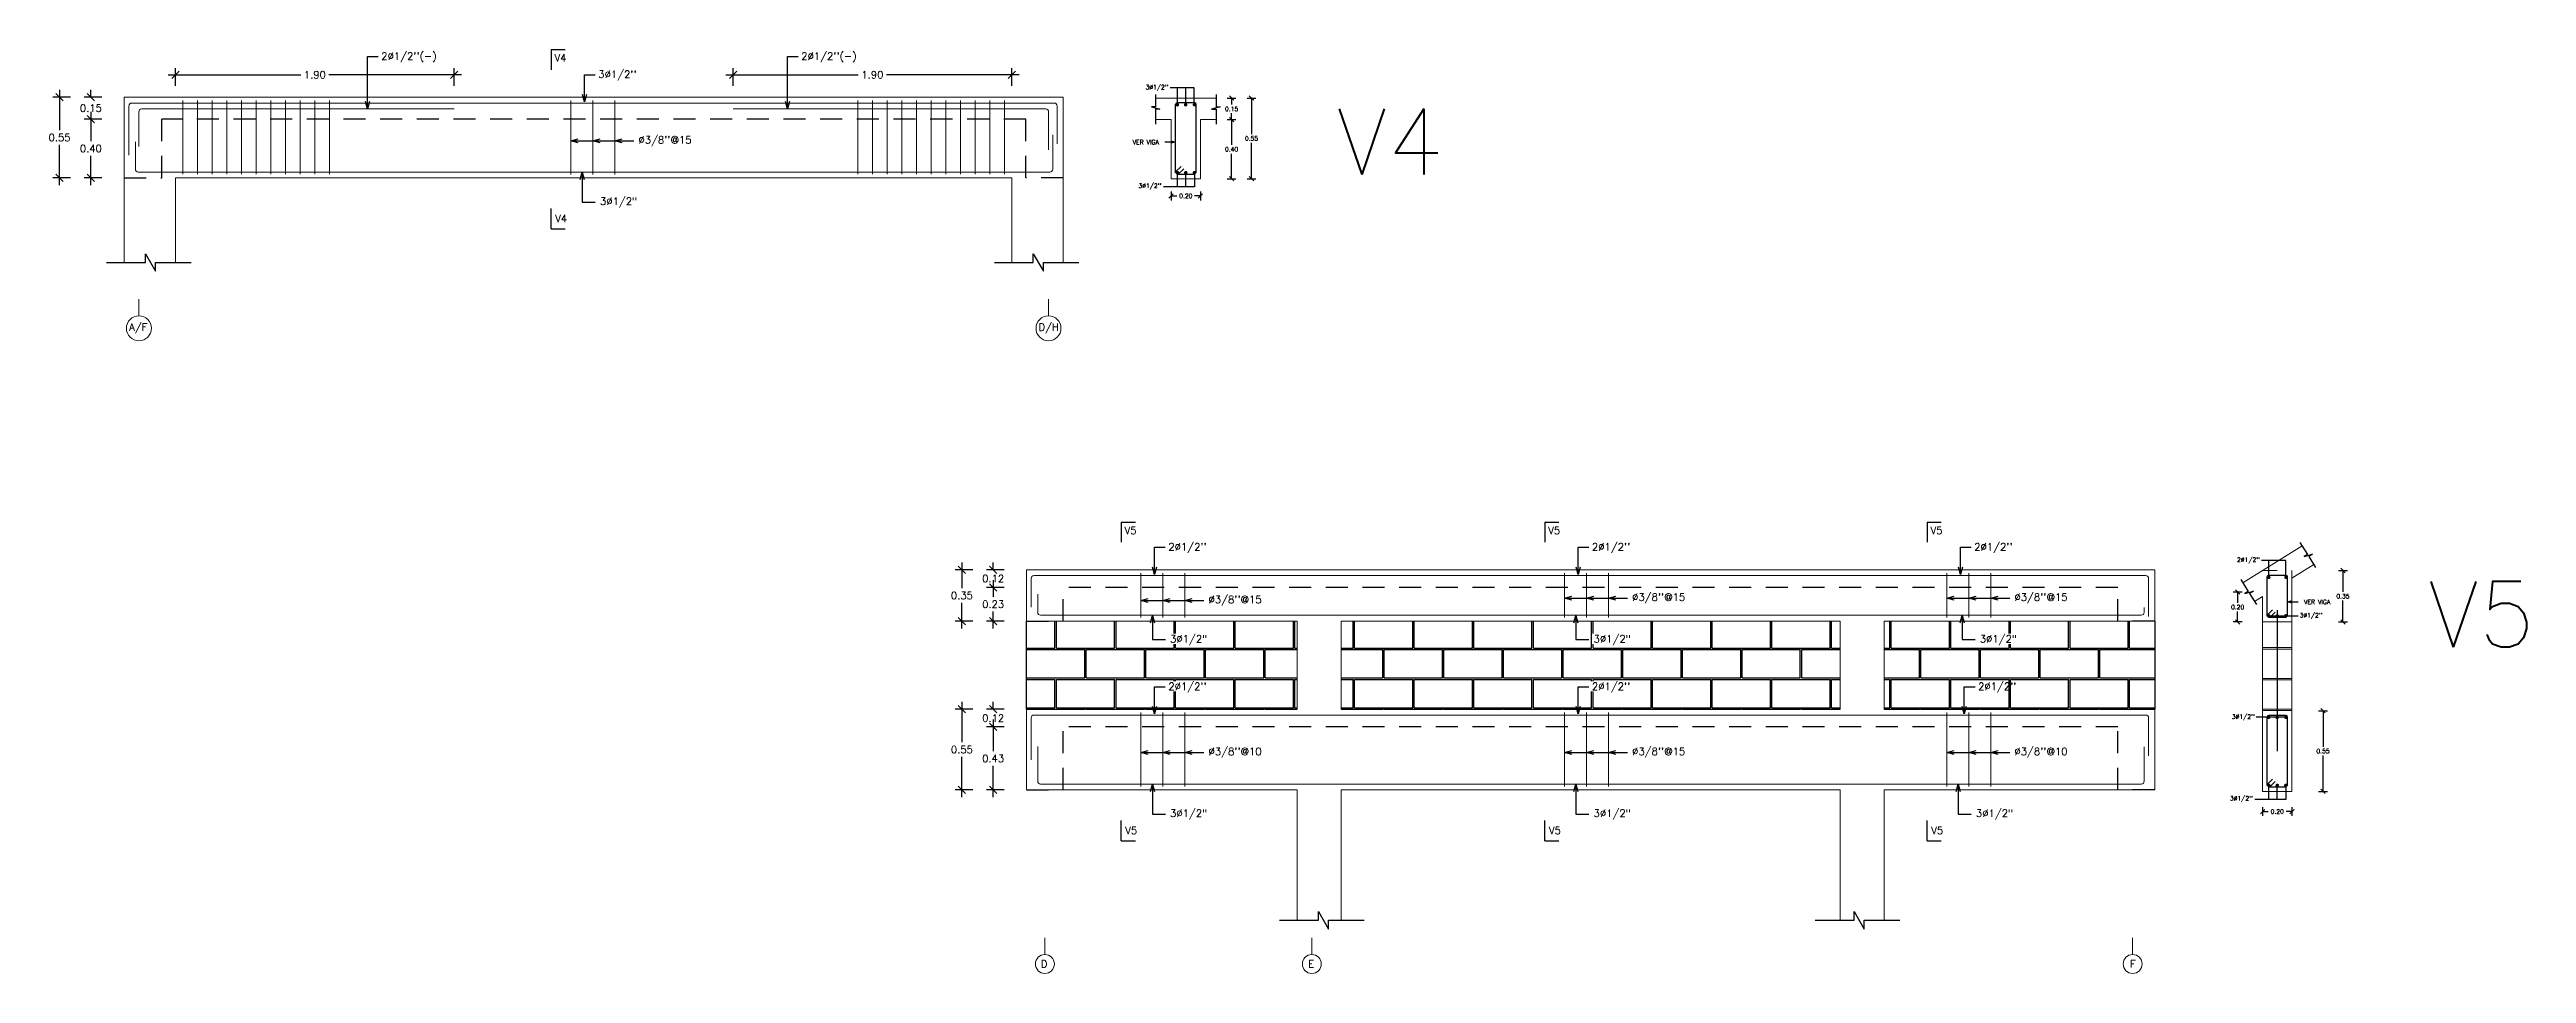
# Model space of a CAD drawing. Header units: metres. Extents: x -44 to 358, y -286 to 66.
# Drawn here: x -30.38 to -13.5, y -62.48 to -56.19 of the extents above; entities that cross this region are included whole.
import ezdxf

# ---------------------------------------------------------------- set-up
doc = ezdxf.new("R2010")
doc.units = ezdxf.units.M
doc.header["$LTSCALE"] = 0.3
doc.header["$PDMODE"] = 3
for name, pattern in [('CONTINU', [0]), ('DASHED', [0.75, 0.5, -0.25]), ('HIDDEN', [9.525, 6.35, -3.175])]:
    doc.linetypes.add(name, pattern=pattern)
for name, color, linetype in [('ACERO', 5, 'Continuous'), ('BP', 3, 'Continuous'), ('DETALLE', 3, 'Continuous'), ('DIMTEXTO', 4, 'Continuous'), ('HATCH', 8, 'Continuous'), ('Losas', 8, 'Continuous'), ('SECCION', 1, 'Continuous'), ('texto acero', 4, 'Continuous')]:
    doc.layers.add(name, color=color, linetype=linetype)
doc.layers.add('Columnas', color=7, linetype='Continuous', lineweight=18)
doc.layers.add('VIGAS', color=1, linetype='HIDDEN', lineweight=15)
doc.styles.add('RomanS', font='romans.shx')
doc.styles.add('SIMPLEX', font='simplex_.ttf', dxfattribs={"height": 0.2})
doc.styles.add('SMPLEX', font='simplex.shx')
doc.dimstyles.new('D-15', dxfattribs={"dimscale": 0.15, "dimtxt": 0.2, "dimasz": 0.2, "dimexe": 0.18, "dimexo": 0.2, "dimgap": 0.1, "dimtad": 0, "dimtih": 1, "dimtoh": 1, "dimzin": 0, "dimdsep": 46, "dimtxsty": 'SMPLEX', "dimblk": 'OBLIQUE', "dimcen": 0.09, "dimdle": 0.2, "dimclrd": 4, "dimclre": 4, "dimclrt": 4, "dimadec": 0, "dimazin": 0, "dimtfac": 1, "dimtofl": 0, "dimtmove": 0, "dimatfit": 3, "dimldrblk": 'OPEN30', "dimfxl": 1, "dimtolj": 1, "dimtzin": 0, "dimarcsym": 0})
doc.dimstyles.new('DIM-15', dxfattribs={"dimscale": 0.15, "dimtxt": 0.2, "dimasz": 0.2, "dimexe": 0.2, "dimexo": 0.1, "dimgap": 0.1, "dimtad": 0, "dimtih": 1, "dimtoh": 1, "dimzin": 0, "dimdsep": 46, "dimtxsty": 'RomanS', "dimblk1": 'OBLIQUE', "dimblk2": 'OBLIQUE', "dimsah": 1, "dimcen": 0.09, "dimclrd": 4, "dimclre": 4, "dimclrt": 4, "dimadec": 0, "dimazin": 0, "dimtfac": 1, "dimtofl": 0, "dimtmove": 1, "dimatfit": 3, "dimldrblk": 'OBLIQUE', "dimfxl": 0.2, "dimfxlon": 1, "dimtolj": 1, "dimtzin": 0, "dimarcsym": 0})
doc.dimstyles.new('DIM-25', dxfattribs={"dimscale": 0.25, "dimtxt": 0.2, "dimasz": 0.2, "dimexe": 0.18, "dimexo": 0.2, "dimgap": 0.1, "dimtad": 0, "dimtih": 1, "dimtoh": 1, "dimzin": 0, "dimdsep": 46, "dimtxsty": 'SMPLEX', "dimblk": 'OBLIQUE', "dimcen": 0.09, "dimdle": 0.2, "dimclrd": 4, "dimclre": 4, "dimclrt": 4, "dimadec": 0, "dimazin": 0, "dimtfac": 1, "dimtofl": 0, "dimtmove": 0, "dimatfit": 3, "dimldrblk": 'OPEN30', "dimfxl": 0.3, "dimfxlon": 1, "dimtolj": 1, "dimtzin": 0, "dimarcsym": 0})

msp = doc.modelspace()

# ---------------------------------------------------------------- texts
at = {"layer": 'DIMTEXTO', "color": 4, "linetype": 'Continuous', "lineweight": 0, "char_height": 0.05, "style": 'SMPLEX'}
for s, insert, attachment_point in [("2%%C1/2''(-)", (-28.1223883, -56.2436469), 4), ("2%%C1/2''(-)", (-25.259791, -56.2436469), 4), ('V4', (-26.9412612, -56.2479439, -1.8111655), 4), ("3%%C1/2''", (-26.6432793, -56.3678024), 4), ("%%C3/8''@15", (-26.3693788, -56.8145033, 1.8575108), 4), ('A/F', (-29.7789167, -58.0896974), 5), ('D/H', (-23.5734247, -58.0896974), 5), ('V5', (-23.0558093, -59.4673059, -1.8111655), 4), ("2%%C1/2''", (-22.7578273, -59.5871644), 4), ('V5', (-20.1687711, -59.4673059, -1.8111655), 4), ("2%%C1/2''", (-19.8707891, -59.5871644), 4), ('V5', (-17.5629351, -59.4673059, -1.8111655), 4), ("2%%C1/2''", (-17.2649531, -59.5871644), 4), ("%%C3/8''@15", (-22.4839269, -59.9458552, 1.8575108), 4), ("%%C3/8''@15", (-19.5968887, -59.9293655, 1.8575108), 4), ("%%C3/8''@15", (-16.9910527, -59.9293655, 1.8575108), 4), ("2%%C1/2''", (-17.2386086, -60.5372608), 4), ("%%C3/8''@10", (-22.4839269, -60.9805322, 1.8575108), 4), ("%%C3/8''@15", (-19.5968887, -60.9805322, 1.8575108), 4), ("%%C3/8''@10", (-16.9910527, -60.9805322, 1.8575108), 4), ('D', (-23.6039167, -62.4204628), 5), ('E', (-21.7843779, -62.4204628), 5), ('F', (-16.1840196, -62.4204628), 5)]:
    msp.add_mtext(s, dxfattribs=dict(at, insert=insert, attachment_point=attachment_point))
at = {"layer": 'DIMTEXTO', "color": 4, "char_height": 0.03, "style": 'SMPLEX'}
for s, insert, attachment_point in [("3%%C1/2''", (-22.9132817, -56.4519104, 0.4671289), 4), ('VER VIGA', (-23.0010366, -56.8213919, 0.1950288), 4), ("3%%C1/2''", (-22.9617164, -57.1232368, 1.8575108), 4), ("2%%C1/2''", (-15.4742041, -59.6712724, 0.4671289), 4), ("3%%C1/2''", (-14.8906893, -60.0496397), 6), ('VER VIGA', (-14.838342, -59.9538361, 0.1950288), 6), ("3%%C1/2''", (-15.5096116, -60.7404997), 4), ("3%%C1/2''", (-15.5226387, -61.2969391, 1.8575108), 4)]:
    msp.add_mtext(s, dxfattribs=dict(at, insert=insert, attachment_point=attachment_point))
at = {"layer": 'DIMTEXTO', "char_height": 0.448, "attachment_point": 4, "style": 'SIMPLEX'}
for s, insert in [('V4', (-21.6123413, -56.8186679)), ('V5', (-14.1732636, -60.03803))]:
    msp.add_mtext(s, dxfattribs=dict(at, insert=insert))

# ---------------------------------------------------------------- blocks, each defined once
blk = doc.blocks.new('_OBLIQUE')
at = {"color": 0, "linetype": 'ByBlock'}
blk.add_line((-0.5, -0.5), (0.5, 0.5), dxfattribs=at)
blk = doc.blocks.new('*D1267')
at = {"layer": 'DEFPOINTS', "color": 0, "linetype": 'Continuous', "transparency": 16777216}
for p in [(-23.952, -59.855), (-23.48, -59.855), (-23.724, -60.085)]:
    blk.add_point(p, dxfattribs=at)
at = {"layer": 'DIMTEXTO', "color": 4, "linetype": 'Continuous', "lineweight": -2, "transparency": 16777216}
for p, q in [((-23.877, -59.855), (-23.997, -59.855)), ((-23.952, -59.805), (-23.952, -59.92)), ((-23.877, -60.085), (-23.997, -60.085)), ((-23.952, -60.135), (-23.952, -60.02))]:
    blk.add_line(p, q, dxfattribs=at)
at = {"layer": 'DIMTEXTO', "color": 4, "linetype": 'Continuous', "lineweight": -2, "transparency": 16777216, "xscale": 0.05, "yscale": 0.05, "zscale": 0.05}
for p, rotation in [((-23.952, -59.855), 90), ((-23.952, -60.085), 270)]:
    blk.add_blockref('_OBLIQUE', p, dxfattribs=dict(at, rotation=rotation))
at = {"layer": 'DIMTEXTO', "color": 4, "linetype": 'Continuous', "transparency": 16777216, "insert": (-23.952, -59.97), "char_height": 0.05, "attachment_point": 5, "style": 'SMPLEX'}
blk.add_mtext('\\A1;0.23', dxfattribs=at)
blk = doc.blocks.new('_Open30')
at = {"color": 0, "lineweight": -2}
for p, q in [((-1, 0.27), (0, 0)), ((0, 0), (-1, -0.27)), ((0, 0), (-1, 0))]:
    blk.add_line(p, q, dxfattribs=at)
blk = doc.blocks.new('*D1268')
at = {"layer": 'DEFPOINTS', "color": 0, "linetype": 'Continuous', "transparency": 16777216}
for p in [(-23.724, -59.735), (-24.165, -60.085), (-23.48, -60.085)]:
    blk.add_point(p, dxfattribs=at)
at = {"layer": 'DIMTEXTO', "color": 4, "linetype": 'Continuous', "lineweight": -2, "transparency": 16777216}
for p, q in [((-24.09, -59.735), (-24.21, -59.735)), ((-24.165, -59.685), (-24.165, -59.86)), ((-24.09, -60.085), (-24.21, -60.085)), ((-24.165, -60.135), (-24.165, -59.96))]:
    blk.add_line(p, q, dxfattribs=at)
at = {"layer": 'DIMTEXTO', "color": 4, "linetype": 'Continuous', "lineweight": -2, "transparency": 16777216, "xscale": 0.05, "yscale": 0.05, "zscale": 0.05}
for p, rotation in [((-24.165, -59.735), 90), ((-24.165, -60.085), 270)]:
    blk.add_blockref('_OBLIQUE', p, dxfattribs=dict(at, rotation=rotation))
at = {"layer": 'DIMTEXTO', "color": 4, "linetype": 'Continuous', "transparency": 16777216, "insert": (-24.165, -59.91), "char_height": 0.05, "attachment_point": 5, "style": 'SMPLEX'}
blk.add_mtext('\\A1;0.35', dxfattribs=at)
blk = doc.blocks.new('*D1269')
at = {"layer": 'DEFPOINTS', "color": 0, "transparency": 16777216}
for p in [(-23.952, -59.735), (-23.724, -59.735), (-23.48, -59.855)]:
    blk.add_point(p, dxfattribs=at)
at = {"layer": 'DIMTEXTO', "color": 4, "lineweight": -2, "transparency": 16777216}
for p, q in [((-23.877, -59.735), (-23.997, -59.735)), ((-23.952, -59.735), (-23.952, -59.685)), ((-23.877, -59.855), (-23.997, -59.855)), ((-23.952, -59.855), (-23.952, -59.905))]:
    blk.add_line(p, q, dxfattribs=at)
at = {"layer": 'DIMTEXTO', "color": 4, "lineweight": -2, "transparency": 16777216, "xscale": 0.05, "yscale": 0.05, "zscale": 0.05}
for p, rotation in [((-23.952, -59.735), 270), ((-23.952, -59.855), 90)]:
    blk.add_blockref('_OBLIQUE', p, dxfattribs=dict(at, rotation=rotation))
at = {"layer": 'DIMTEXTO', "color": 4, "transparency": 16777216, "insert": (-23.952, -59.795), "char_height": 0.05, "attachment_point": 5, "style": 'SMPLEX'}
blk.add_mtext('\\A1;0.12', dxfattribs=at)
blk = doc.blocks.new('*D1842')
at = {"layer": 'DEFPOINTS', "color": 0, "linetype": 'Continuous', "transparency": 16777216}
for p in [(-23.952, -60.805), (-23.48, -60.805), (-23.724, -61.235)]:
    blk.add_point(p, dxfattribs=at)
at = {"layer": 'DIMTEXTO', "color": 4, "linetype": 'Continuous', "lineweight": -2, "transparency": 16777216}
for p, q in [((-23.952, -60.755), (-23.952, -60.97)), ((-23.877, -60.805), (-23.997, -60.805)), ((-23.952, -61.285), (-23.952, -61.07)), ((-23.877, -61.235), (-23.997, -61.235))]:
    blk.add_line(p, q, dxfattribs=at)
at = {"layer": 'DIMTEXTO', "color": 4, "linetype": 'Continuous', "lineweight": -2, "transparency": 16777216, "xscale": 0.05, "yscale": 0.05, "zscale": 0.05}
for p, rotation in [((-23.952, -60.805), 90), ((-23.952, -61.235), 270)]:
    blk.add_blockref('_OBLIQUE', p, dxfattribs=dict(at, rotation=rotation))
at = {"layer": 'DIMTEXTO', "color": 4, "linetype": 'Continuous', "transparency": 16777216, "insert": (-23.952, -61.02), "char_height": 0.05, "attachment_point": 5, "style": 'SMPLEX'}
blk.add_mtext('\\A1;0.43', dxfattribs=at)
blk = doc.blocks.new('*D1843')
at = {"layer": 'DEFPOINTS', "color": 0, "linetype": 'Continuous', "transparency": 16777216}
for p in [(-23.724, -60.685), (-24.165, -61.235), (-23.48, -61.235)]:
    blk.add_point(p, dxfattribs=at)
at = {"layer": 'DIMTEXTO', "color": 4, "linetype": 'Continuous', "lineweight": -2, "transparency": 16777216}
for p, q in [((-24.09, -60.685), (-24.21, -60.685)), ((-24.165, -60.635), (-24.165, -60.91)), ((-24.165, -61.285), (-24.165, -61.01)), ((-24.09, -61.235), (-24.21, -61.235))]:
    blk.add_line(p, q, dxfattribs=at)
at = {"layer": 'DIMTEXTO', "color": 4, "linetype": 'Continuous', "lineweight": -2, "transparency": 16777216, "xscale": 0.05, "yscale": 0.05, "zscale": 0.05}
for p, rotation in [((-24.165, -60.685), 90), ((-24.165, -61.235), 270)]:
    blk.add_blockref('_OBLIQUE', p, dxfattribs=dict(at, rotation=rotation))
at = {"layer": 'DIMTEXTO', "color": 4, "linetype": 'Continuous', "transparency": 16777216, "insert": (-24.165, -60.96), "char_height": 0.05, "attachment_point": 5, "style": 'SMPLEX'}
blk.add_mtext('\\A1;0.55', dxfattribs=at)
blk = doc.blocks.new('*D1844')
at = {"layer": 'DEFPOINTS', "color": 0, "transparency": 16777216}
for p in [(-23.952, -60.685), (-23.724, -60.685), (-23.48, -60.805)]:
    blk.add_point(p, dxfattribs=at)
at = {"layer": 'DIMTEXTO', "color": 4, "lineweight": -2, "transparency": 16777216}
for p, q in [((-23.877, -60.685), (-23.997, -60.685)), ((-23.952, -60.685), (-23.952, -60.635)), ((-23.877, -60.805), (-23.997, -60.805)), ((-23.952, -60.805), (-23.952, -60.855))]:
    blk.add_line(p, q, dxfattribs=at)
at = {"layer": 'DIMTEXTO', "color": 4, "lineweight": -2, "transparency": 16777216, "xscale": 0.05, "yscale": 0.05, "zscale": 0.05}
for p, rotation in [((-23.952, -60.685), 270), ((-23.952, -60.805), 90)]:
    blk.add_blockref('_OBLIQUE', p, dxfattribs=dict(at, rotation=rotation))
at = {"layer": 'DIMTEXTO', "color": 4, "transparency": 16777216, "insert": (-23.952, -60.745), "char_height": 0.05, "attachment_point": 5, "style": 'SMPLEX'}
blk.add_mtext('\\A1;0.12', dxfattribs=at)
blk = doc.blocks.new('*D1845')
at = {"layer": 'DEFPOINTS', "color": 0, "linetype": 'Continuous', "transparency": 16777216}
for p in [(-15.3, -59.74), (-14.752, -59.74), (-15.1, -60.09)]:
    blk.add_point(p, dxfattribs=at)
at = {"layer": 'DIMTEXTO', "color": 4, "linetype": 'Continuous', "lineweight": -2, "transparency": 16777216}
for p, q in [((-14.782, -59.74), (-14.722, -59.74)), ((-14.752, -59.74), (-14.752, -59.885)), ((-14.782, -60.09), (-14.722, -60.09)), ((-14.752, -60.09), (-14.752, -59.945))]:
    blk.add_line(p, q, dxfattribs=at)
at = {"layer": 'DIMTEXTO', "color": 4, "linetype": 'Continuous', "lineweight": -2, "transparency": 16777216, "xscale": 0.03, "yscale": 0.03, "zscale": 0.03}
for p, rotation in [((-14.752, -59.74), 90), ((-14.752, -60.09), 270)]:
    blk.add_blockref('_OBLIQUE', p, dxfattribs=dict(at, rotation=rotation))
at = {"layer": 'DIMTEXTO', "color": 4, "linetype": 'Continuous', "lineweight": 0, "transparency": 16777216, "insert": (-14.752, -59.915), "char_height": 0.03, "attachment_point": 5, "style": 'SMPLEX'}
blk.add_mtext('\\A1;0.35', dxfattribs=at)
blk = doc.blocks.new('*D1846')
at = {"layer": 'DEFPOINTS', "color": 0, "linetype": 'Continuous', "transparency": 16777216}
for p in [(-15.47, -59.887), (-15.1, -59.887), (-15.1, -60.09)]:
    blk.add_point(p, dxfattribs=at)
at = {"layer": 'DIMTEXTO', "color": 4, "linetype": 'Continuous', "lineweight": -2, "transparency": 16777216}
for p, q in [((-15.44, -59.887), (-15.5, -59.887)), ((-15.47, -59.887), (-15.47, -59.959)), ((-15.44, -60.09), (-15.5, -60.09)), ((-15.47, -60.09), (-15.47, -60.019))]:
    blk.add_line(p, q, dxfattribs=at)
at = {"layer": 'DIMTEXTO', "color": 4, "linetype": 'Continuous', "lineweight": -2, "transparency": 16777216, "xscale": 0.03, "yscale": 0.03, "zscale": 0.03}
for p, rotation in [((-15.47, -59.887), 90), ((-15.47, -60.09), 270)]:
    blk.add_blockref('_OBLIQUE', p, dxfattribs=dict(at, rotation=rotation))
at = {"layer": 'DIMTEXTO', "color": 4, "linetype": 'Continuous', "lineweight": 0, "transparency": 16777216, "insert": (-15.47, -59.989), "char_height": 0.03, "attachment_point": 5, "style": 'SMPLEX'}
blk.add_mtext('\\A1;0.20', dxfattribs=at)
blk = doc.blocks.new('*D1847')
at = {"layer": 'DEFPOINTS', "color": 0, "linetype": 'Continuous', "transparency": 16777216}
for p in [(-15.3, -60.922), (-15.1, -60.842), (-15.3, -61.382)]:
    blk.add_point(p, dxfattribs=at)
at = {"layer": 'DIMTEXTO', "color": 4, "linetype": 'Continuous', "lineweight": -2, "transparency": 16777216}
for p, q in [((-15.3, -61.352), (-15.3, -61.412)), ((-15.3, -61.382), (-15.261, -61.382)), ((-15.1, -61.382), (-15.139, -61.382)), ((-15.1, -61.352), (-15.1, -61.412))]:
    blk.add_line(p, q, dxfattribs=at)
at = {"layer": 'DIMTEXTO', "color": 4, "linetype": 'Continuous', "lineweight": -2, "transparency": 16777216, "xscale": 0.03, "yscale": 0.03, "zscale": 0.03, "rotation": 180}
blk.add_blockref('_OBLIQUE', (-15.3, -61.382), dxfattribs=at)
at = {"layer": 'DIMTEXTO', "color": 4, "linetype": 'Continuous', "lineweight": -2, "transparency": 16777216, "xscale": 0.03, "yscale": 0.03, "zscale": 0.03}
blk.add_blockref('_OBLIQUE', (-15.1, -61.382), dxfattribs=at)
at = {"layer": 'DIMTEXTO', "color": 4, "linetype": 'Continuous', "lineweight": 0, "transparency": 16777216, "insert": (-15.2, -61.382), "char_height": 0.03, "attachment_point": 5, "style": 'SMPLEX'}
blk.add_mtext('\\A1;0.20', dxfattribs=at)
blk = doc.blocks.new('*D1848')
at = {"layer": 'DEFPOINTS', "color": 0, "linetype": 'Continuous', "transparency": 16777216}
for p in [(-15.1, -60.695), (-14.888, -60.695), (-15.1, -61.245)]:
    blk.add_point(p, dxfattribs=at)
at = {"layer": 'DIMTEXTO', "color": 4, "linetype": 'Continuous', "lineweight": -2, "transparency": 16777216}
for p, q in [((-14.918, -60.695), (-14.858, -60.695)), ((-14.888, -60.695), (-14.888, -60.94)), ((-14.888, -61.245), (-14.888, -61)), ((-14.918, -61.245), (-14.858, -61.245))]:
    blk.add_line(p, q, dxfattribs=at)
at = {"layer": 'DIMTEXTO', "color": 4, "linetype": 'Continuous', "lineweight": -2, "transparency": 16777216, "xscale": 0.03, "yscale": 0.03, "zscale": 0.03}
for p, rotation in [((-14.888, -60.695), 90), ((-14.888, -61.245), 270)]:
    blk.add_blockref('_OBLIQUE', p, dxfattribs=dict(at, rotation=rotation))
at = {"layer": 'DIMTEXTO', "color": 4, "linetype": 'Continuous', "lineweight": 0, "transparency": 16777216, "insert": (-14.888, -60.97), "char_height": 0.03, "attachment_point": 5, "style": 'SMPLEX'}
blk.add_mtext('\\A1;0.55', dxfattribs=at)
blk = doc.blocks.new('*D1270')
at = {"layer": 'DEFPOINTS', "color": 0, "linetype": 'Continuous', "transparency": 16777216}
for p in [(-30.102, -56.665), (-29.619, -56.665), (-29.874, -57.065)]:
    blk.add_point(p, dxfattribs=at)
at = {"layer": 'DIMTEXTO', "color": 4, "linetype": 'Continuous', "lineweight": -2, "transparency": 16777216}
for p, q in [((-30.027, -56.665), (-30.147, -56.665)), ((-30.102, -56.615), (-30.102, -56.815)), ((-30.102, -57.115), (-30.102, -56.915)), ((-30.027, -57.065), (-30.147, -57.065))]:
    blk.add_line(p, q, dxfattribs=at)
at = {"layer": 'DIMTEXTO', "color": 4, "linetype": 'Continuous', "lineweight": -2, "transparency": 16777216, "xscale": 0.05, "yscale": 0.05, "zscale": 0.05}
for p, rotation in [((-30.102, -56.665), 90), ((-30.102, -57.065), 270)]:
    blk.add_blockref('_OBLIQUE', p, dxfattribs=dict(at, rotation=rotation))
at = {"layer": 'DIMTEXTO', "color": 4, "linetype": 'Continuous', "transparency": 16777216, "insert": (-30.102, -56.865), "char_height": 0.05, "attachment_point": 5, "style": 'SMPLEX'}
blk.add_mtext('\\A1;0.40', dxfattribs=at)
blk = doc.blocks.new('*D1271')
at = {"layer": 'DEFPOINTS', "color": 0, "linetype": 'Continuous', "transparency": 16777216}
for p in [(-29.874, -56.515), (-30.315, -57.065), (-29.624, -57.065)]:
    blk.add_point(p, dxfattribs=at)
at = {"layer": 'DIMTEXTO', "color": 4, "linetype": 'Continuous', "lineweight": -2, "transparency": 16777216}
for p, q in [((-30.24, -56.515), (-30.36, -56.515)), ((-30.315, -56.465), (-30.315, -56.74)), ((-30.315, -57.115), (-30.315, -56.84)), ((-30.24, -57.065), (-30.36, -57.065))]:
    blk.add_line(p, q, dxfattribs=at)
at = {"layer": 'DIMTEXTO', "color": 4, "linetype": 'Continuous', "lineweight": -2, "transparency": 16777216, "xscale": 0.05, "yscale": 0.05, "zscale": 0.05}
for p, rotation in [((-30.315, -56.515), 90), ((-30.315, -57.065), 270)]:
    blk.add_blockref('_OBLIQUE', p, dxfattribs=dict(at, rotation=rotation))
at = {"layer": 'DIMTEXTO', "color": 4, "linetype": 'Continuous', "transparency": 16777216, "insert": (-30.315, -56.79), "char_height": 0.05, "attachment_point": 5, "style": 'SMPLEX'}
blk.add_mtext('\\A1;0.55', dxfattribs=at)
blk = doc.blocks.new('*D1275')
at = {"layer": 'DEFPOINTS', "color": 0, "transparency": 16777216}
for p in [(-30.102, -56.515), (-29.874, -56.515), (-29.619, -56.665)]:
    blk.add_point(p, dxfattribs=at)
at = {"layer": 'DIMTEXTO', "color": 4, "lineweight": -2, "transparency": 16777216}
for p, q in [((-30.027, -56.515), (-30.147, -56.515)), ((-30.102, -56.515), (-30.102, -56.465)), ((-30.027, -56.665), (-30.147, -56.665)), ((-30.102, -56.665), (-30.102, -56.715))]:
    blk.add_line(p, q, dxfattribs=at)
at = {"layer": 'DIMTEXTO', "color": 4, "lineweight": -2, "transparency": 16777216, "xscale": 0.05, "yscale": 0.05, "zscale": 0.05}
for p, rotation in [((-30.102, -56.515), 270), ((-30.102, -56.665), 90)]:
    blk.add_blockref('_OBLIQUE', p, dxfattribs=dict(at, rotation=rotation))
at = {"layer": 'DIMTEXTO', "color": 4, "transparency": 16777216, "insert": (-30.102, -56.59), "char_height": 0.05, "attachment_point": 5, "style": 'SMPLEX'}
blk.add_mtext('\\A1;0.15', dxfattribs=at)
blk = doc.blocks.new('*D1272')
at = {"layer": 'DEFPOINTS', "color": 0, "linetype": 'Continuous', "transparency": 16777216}
for p in [(-22.539, -56.521), (-22.191, -56.521), (-22.539, -57.071)]:
    blk.add_point(p, dxfattribs=at)
at = {"layer": 'DIMTEXTO', "color": 4, "linetype": 'Continuous', "lineweight": -2, "transparency": 16777216}
for p, q in [((-22.221, -56.521), (-22.161, -56.521)), ((-22.191, -56.521), (-22.191, -56.766)), ((-22.191, -57.071), (-22.191, -56.826)), ((-22.221, -57.071), (-22.161, -57.071))]:
    blk.add_line(p, q, dxfattribs=at)
at = {"layer": 'DIMTEXTO', "color": 4, "linetype": 'Continuous', "lineweight": -2, "transparency": 16777216, "xscale": 0.03, "yscale": 0.03, "zscale": 0.03}
for p, rotation in [((-22.191, -56.521), 90), ((-22.191, -57.071), 270)]:
    blk.add_blockref('_OBLIQUE', p, dxfattribs=dict(at, rotation=rotation))
at = {"layer": 'DIMTEXTO', "color": 4, "linetype": 'Continuous', "lineweight": 0, "transparency": 16777216, "insert": (-22.191, -56.796), "char_height": 0.03, "attachment_point": 5, "style": 'SMPLEX'}
blk.add_mtext('\\A1;0.55', dxfattribs=at)
blk = doc.blocks.new('*D1273')
at = {"layer": 'DEFPOINTS', "color": 0, "linetype": 'Continuous', "transparency": 16777216}
for p in [(-22.539, -56.668), (-22.327, -56.668), (-22.539, -57.071)]:
    blk.add_point(p, dxfattribs=at)
at = {"layer": 'DIMTEXTO', "color": 4, "linetype": 'Continuous', "lineweight": -2, "transparency": 16777216}
for p, q in [((-22.357, -56.668), (-22.297, -56.668)), ((-22.327, -56.668), (-22.327, -56.84)), ((-22.327, -57.071), (-22.327, -56.9)), ((-22.357, -57.071), (-22.297, -57.071))]:
    blk.add_line(p, q, dxfattribs=at)
at = {"layer": 'DIMTEXTO', "color": 4, "linetype": 'Continuous', "lineweight": -2, "transparency": 16777216, "xscale": 0.03, "yscale": 0.03, "zscale": 0.03}
for p, rotation in [((-22.327, -56.668), 90), ((-22.327, -57.071), 270)]:
    blk.add_blockref('_OBLIQUE', p, dxfattribs=dict(at, rotation=rotation))
at = {"layer": 'DIMTEXTO', "color": 4, "linetype": 'Continuous', "lineweight": 0, "transparency": 16777216, "insert": (-22.327, -56.87), "char_height": 0.03, "attachment_point": 5, "style": 'SMPLEX'}
blk.add_mtext('\\A1;0.40', dxfattribs=at)
blk = doc.blocks.new('*D1274')
at = {"layer": 'DEFPOINTS', "color": 0, "linetype": 'Continuous', "transparency": 16777216}
for p in [(-22.739, -56.521), (-22.327, -56.521), (-22.539, -56.668)]:
    blk.add_point(p, dxfattribs=at)
at = {"layer": 'DIMTEXTO', "color": 4, "linetype": 'Continuous', "lineweight": -2, "transparency": 16777216}
for p, q in [((-22.357, -56.521), (-22.297, -56.521)), ((-22.327, -56.521), (-22.327, -56.565)), ((-22.357, -56.668), (-22.297, -56.668)), ((-22.327, -56.668), (-22.327, -56.625))]:
    blk.add_line(p, q, dxfattribs=at)
at = {"layer": 'DIMTEXTO', "color": 4, "linetype": 'Continuous', "lineweight": -2, "transparency": 16777216, "xscale": 0.03, "yscale": 0.03, "zscale": 0.03}
for p, rotation in [((-22.327, -56.521), 90), ((-22.327, -56.668), 270)]:
    blk.add_blockref('_OBLIQUE', p, dxfattribs=dict(at, rotation=rotation))
at = {"layer": 'DIMTEXTO', "color": 4, "linetype": 'Continuous', "lineweight": 0, "transparency": 16777216, "insert": (-22.327, -56.595), "char_height": 0.03, "attachment_point": 5, "style": 'SMPLEX'}
blk.add_mtext('\\A1;0.15', dxfattribs=at)
blk = doc.blocks.new('*D1276')
at = {"layer": 'DEFPOINTS', "color": 0, "linetype": 'Continuous', "transparency": 16777216}
for p in [(-22.539, -56.668), (-22.739, -56.748), (-22.739, -57.188)]:
    blk.add_point(p, dxfattribs=at)
at = {"layer": 'DIMTEXTO', "color": 4, "linetype": 'Continuous', "lineweight": -2, "transparency": 16777216}
for p, q in [((-22.739, -57.158), (-22.739, -57.218)), ((-22.739, -57.188), (-22.7, -57.188)), ((-22.539, -57.188), (-22.579, -57.188)), ((-22.539, -57.158), (-22.539, -57.218))]:
    blk.add_line(p, q, dxfattribs=at)
at = {"layer": 'DIMTEXTO', "color": 4, "linetype": 'Continuous', "lineweight": -2, "transparency": 16777216, "xscale": 0.03, "yscale": 0.03, "zscale": 0.03, "rotation": 180}
blk.add_blockref('_OBLIQUE', (-22.739, -57.188), dxfattribs=at)
at = {"layer": 'DIMTEXTO', "color": 4, "linetype": 'Continuous', "lineweight": -2, "transparency": 16777216, "xscale": 0.03, "yscale": 0.03, "zscale": 0.03}
blk.add_blockref('_OBLIQUE', (-22.539, -57.188), dxfattribs=at)
at = {"layer": 'DIMTEXTO', "color": 4, "linetype": 'Continuous', "lineweight": 0, "transparency": 16777216, "insert": (-22.639, -57.188), "char_height": 0.03, "attachment_point": 5, "style": 'SMPLEX'}
blk.add_mtext('\\A1;0.20', dxfattribs=at)
blk = doc.blocks.new('*U1286')
at = {"layer": 'ACERO', "linetype": 'Continuous', "lineweight": 0}
blk.add_line((0, 0.251), (0, -0.251), dxfattribs=at)
blk = doc.blocks.new('*U1287')
at = {"layer": 'DIMTEXTO', "color": 0, "linetype": 'ByBlock', "lineweight": -2, "transparency": 16777216}
for p in [(0, 0), (0.1, 0), (0.2, 0), (0.3, 0), (0.4, 0), (0.5, 0), (0.6, 0), (0.7, 0), (0.8, 0), (0.9, 0), (1, 0)]:
    blk.add_blockref('*U1286', p, dxfattribs=at)
blk = doc.blocks.new('*U1288')
at = {"layer": 'ACERO', "linetype": 'Continuous', "lineweight": 0}
blk.add_line((0, 0.251), (0, -0.251), dxfattribs=at)
blk = doc.blocks.new('*U1289')
at = {"layer": 'DIMTEXTO', "color": 0, "linetype": 'ByBlock', "lineweight": -2, "transparency": 16777216}
for p in [(0, 0), (0.1, 0), (0.2, 0), (0.3, 0), (0.4, 0), (0.5, 0), (0.6, 0), (0.7, 0), (0.8, 0), (0.9, 0), (1, 0)]:
    blk.add_blockref('*U1288', p, dxfattribs=at)
blk = doc.blocks.new('*D1290')
at = {"layer": 'DEFPOINTS', "color": 0, "linetype": 'Continuous', "transparency": 16777216}
for p in [(-23.824, -56.362), (-25.725, -57.065), (-23.824, -57.065)]:
    blk.add_point(p, dxfattribs=at)
at = {"layer": 'DIMTEXTO', "color": 4, "linetype": 'Continuous', "lineweight": -2, "transparency": 16777216}
for p, q in [((-25.775, -56.362), (-24.871, -56.362)), ((-25.725, -56.437), (-25.725, -56.317)), ((-23.774, -56.362), (-24.678, -56.362)), ((-23.824, -56.437), (-23.824, -56.317))]:
    blk.add_line(p, q, dxfattribs=at)
at = {"layer": 'DIMTEXTO', "color": 4, "linetype": 'Continuous', "lineweight": -2, "transparency": 16777216, "xscale": 0.05, "yscale": 0.05, "zscale": 0.05, "rotation": 180}
blk.add_blockref('_OBLIQUE', (-25.725, -56.362), dxfattribs=at)
at = {"layer": 'DIMTEXTO', "color": 4, "linetype": 'Continuous', "lineweight": -2, "transparency": 16777216, "xscale": 0.05, "yscale": 0.05, "zscale": 0.05}
blk.add_blockref('_OBLIQUE', (-23.824, -56.362), dxfattribs=at)
at = {"layer": 'DIMTEXTO', "color": 4, "linetype": 'Continuous', "transparency": 16777216, "insert": (-24.775, -56.362), "char_height": 0.05, "attachment_point": 5, "style": 'SMPLEX'}
blk.add_mtext('\\A1;1.90', dxfattribs=at)
blk = doc.blocks.new('*D1291')
at = {"layer": 'DEFPOINTS', "color": 0, "linetype": 'Continuous', "transparency": 16777216}
for p in [(-27.625, -56.362), (-29.525, -57.065), (-27.625, -57.065)]:
    blk.add_point(p, dxfattribs=at)
at = {"layer": 'DIMTEXTO', "color": 4, "linetype": 'Continuous', "lineweight": -2, "transparency": 16777216}
for p, q in [((-29.575, -56.362), (-28.671, -56.362)), ((-29.525, -56.437), (-29.525, -56.317)), ((-27.575, -56.362), (-28.479, -56.362)), ((-27.625, -56.437), (-27.625, -56.317))]:
    blk.add_line(p, q, dxfattribs=at)
at = {"layer": 'DIMTEXTO', "color": 4, "linetype": 'Continuous', "lineweight": -2, "transparency": 16777216, "xscale": 0.05, "yscale": 0.05, "zscale": 0.05, "rotation": 180}
blk.add_blockref('_OBLIQUE', (-29.525, -56.362), dxfattribs=at)
at = {"layer": 'DIMTEXTO', "color": 4, "linetype": 'Continuous', "lineweight": -2, "transparency": 16777216, "xscale": 0.05, "yscale": 0.05, "zscale": 0.05}
blk.add_blockref('_OBLIQUE', (-27.625, -56.362), dxfattribs=at)
at = {"layer": 'DIMTEXTO', "color": 4, "linetype": 'Continuous', "transparency": 16777216, "insert": (-28.575, -56.362), "char_height": 0.05, "attachment_point": 5, "style": 'SMPLEX'}
blk.add_mtext('\\A1;1.90', dxfattribs=at)

# ---------------------------------------------------------------- dimensions: what is measured, and where the dimension line sits
at = {"layer": 'DIMTEXTO', "linetype": 'Continuous'}
for base, p1, p2, picture, middle in [((-27.6248489, -56.361986), (-29.5250667, -57.0653343), (-27.6248489, -57.0654351), '*D1291', (-28.5749578, -56.361986)), ((-23.8244116, -56.3618853), (-25.7246293, -57.0652335), (-23.8244116, -57.0653343), '*D1290', (-24.7745204, -56.3618853))]:
    dim = msp.add_linear_dim(base=base, p1=p1, p2=p2, dimstyle='DIM-25', dxfattribs=at)
    dim.commit()
    dim.dimension.update_dxf_attribs({"geometry": picture, "text_midpoint": middle})
for base, p1, p2, picture, middle in [((-30.314888, -57.0652318), (-29.874412, -56.5153359), (-29.624412, -57.0652318), '*D1271', (-30.314888, -56.7902839)), ((-30.1024222, -56.6653264), (-29.874412, -57.0652318), (-29.6186783, -56.6653264), '*D1270', (-30.1024222, -56.8652791)), ((-24.1648873, -60.0845939), (-23.7244114, -59.734698), (-23.480145, -60.0845939), '*D1268', (-24.1648873, -59.9096459)), ((-23.9524216, -59.8546885), (-23.7244114, -60.0845939), (-23.480145, -59.8546885), '*D1267', (-23.9524216, -59.9696412)), ((-24.1648873, -61.2346903), (-23.7244114, -60.6847944), (-23.480145, -61.2346903), '*D1843', (-24.1648873, -60.9597423)), ((-23.9524216, -60.8047849), (-23.7244114, -61.2346903), (-23.480145, -60.8047849), '*D1842', (-23.9524216, -61.0197376))]:
    dim = msp.add_linear_dim(base=base, p1=p1, p2=p2, angle=90, dimstyle='DIM-25', dxfattribs=at)
    dim.commit()
    dim.dimension.update_dxf_attribs({"geometry": picture, "text_midpoint": middle})
at = {"layer": 'DIMTEXTO'}
for base, p1, p2, picture, middle in [((-30.1024222, -56.5153361), (-29.6186783, -56.6653264), (-29.874412, -56.5153361), '*D1275', (-30.1024222, -56.5903312)), ((-23.9524216, -59.7346981), (-23.480145, -59.8546885), (-23.7244114, -59.7346981), '*D1269', (-23.9524216, -59.7946933)), ((-23.9524216, -60.6847945), (-23.480145, -60.8047849), (-23.7244114, -60.6847945), '*D1844', (-23.9524216, -60.7447897))]:
    dim = msp.add_linear_dim(base=base, p1=p1, p2=p2, angle=90, dimstyle='DIM-25', override={"dimtmove": 1}, dxfattribs=at)
    dim.commit()
    dim.dimension.update_dxf_attribs({"geometry": picture, "text_midpoint": middle})
at = {"layer": 'DIMTEXTO', "linetype": 'Continuous', "lineweight": 0}
for base, p1, p2, angle, picture, middle in [((-22.326913, -56.5209907), (-22.5392281, -56.6680691), (-22.7392281, -56.5209907), 270, '*D1274', (-22.326913, -56.5945299)), ((-22.190607, -56.5209907), (-22.5392281, -57.0709907), (-22.5392281, -56.5209907), 270, '*D1272', (-22.190607, -56.7959907)), ((-22.326913, -56.6680691), (-22.5392281, -57.0709907), (-22.5392281, -56.6680691), 270, '*D1273', (-22.326913, -56.8695299)), ((-14.7515293, -59.7403528), (-15.1001505, -60.0903528), (-15.3001505, -59.7403528), 270, '*D1845', (-14.7515293, -59.9153528)), ((-15.4699617, -59.8874312), (-15.1001505, -60.0903528), (-15.1001505, -59.8874312), 270, '*D1846', (-15.4699617, -59.988892)), ((-14.8878354, -60.6946929), (-15.1001505, -61.2446929), (-15.1001505, -60.6946929), 90, '*D1848', (-14.8878354, -60.9696929))]:
    dim = msp.add_linear_dim(base=base, p1=p1, p2=p2, angle=angle, dimstyle='DIM-15', override={"dimtxsty": 'SMPLEX'}, dxfattribs=at)
    dim.commit()
    dim.dimension.update_dxf_attribs({"geometry": picture, "text_midpoint": middle})
for base, p1, p2, picture, middle in [((-22.7392281, -57.187716), (-22.5392281, -56.6680691), (-22.7392281, -56.7480691), '*D1276', (-22.6392281, -57.187716)), ((-15.3001505, -61.3818627), (-15.1001505, -60.8417714), (-15.3001505, -60.9217714), '*D1847', (-15.2001505, -61.3818627))]:
    dim = msp.add_linear_dim(base=base, p1=p1, p2=p2, dimstyle='DIM-15', override={"dimtxsty": 'SMPLEX'}, dxfattribs=at)
    dim.commit()
    dim.dimension.update_dxf_attribs({"geometry": picture, "text_midpoint": middle})

# ---------------------------------------------------------------- hatches: boundary and pattern name
at = {"layer": 'HATCH', "ltscale": 0.2}
h = msp.add_hatch(dxfattribs=at)
h.set_pattern_fill('AR-B816C', color=256, scale=0.001)
h.set_pattern_definition([(0, (-23.72441, -60.6849), (0.2032, 0.2032), [0.396875, -0.009525]), (0, (-23.92761, -60.67537), (0.2032, 0.2032), [0.396875, -0.009525]), (90, (-23.72441, -60.6849), (-0.2032, 0.2032), [-0.212725, 0.193675]), (90, (-23.73394, -60.6849), (-0.2032, 0.2032), [-0.212725, 0.193675])])
h.paths.add_polyline_path([(-23.4761195, -60.6160053), (-23.1907337, -60.6160053), (-23.1930904, -60.5241479), (-23.4784763, -60.5241479)], flags=16)
h.paths.add_polyline_path([(-18.7683995, -60.3884468), (-18.5157676, -60.3884468), (-18.5157676, -60.3438059), (-18.7683995, -60.3438059)], flags=16)
h.paths.add_polyline_path([(-20.8551244, -60.5879578), (-20.7474783, -60.5879578), (-20.7474783, -60.513801), (-20.8551244, -60.513801)], flags=16)
h.paths.add_polyline_path([(-20.8436166, -60.3529096), (-20.5686166, -60.3529096), (-20.5686166, -60.3270874), (-20.8436166, -60.3270874)], flags=16)
h.paths.add_polyline_path([(-17.8798725, -60.0845958), (-17.8798725, -60.6848921), (-16.0353336, -60.6848913), (-16.0353338, -60.0845961)])
h.paths.add_polyline_path([(-21.8798725, -60.6848937), (-21.8798725, -60.084595), (-23.7244116, -60.0845946), (-23.7244114, -60.6848945)])
h.paths.add_polyline_path([(-21.5798725, -60.0845951), (-21.5798725, -60.6848936), (-18.1798725, -60.6848922), (-18.1798725, -60.0845957)])

# ---------------------------------------------------------------- linework, layer by layer
at = {"layer": 'ACERO', "linetype": 'Continuous', "lineweight": 0}
for p, q in [((-29.8231301, -56.55529), (-23.535814, -56.5552953)), ((-26.8310083, -56.5378181), (-26.8310083, -57.0408132)), ((-26.6810083, -56.5378181), (-26.6810083, -57.0408132)), ((-26.5310083, -56.5378181), (-26.5310083, -57.0408132)), ((-29.7551738, -56.5952953), (-27.6248477, -56.5952919)), ((-25.7246293, -56.5952935), (-23.5936496, -56.5952953)), ((-29.7984764, -56.8189223), (-29.7984764, -57.0051177)), ((-23.5456284, -56.7720132), (-23.5456284, -57.0051229)), ((-29.7784764, -57.0251177), (-23.5656284, -57.0251229)), ((-22.9455564, -59.7571802), (-22.9455564, -60.0601753)), ((-22.7955564, -59.7571802), (-22.7955564, -60.0601753)), ((-22.6455564, -59.7571802), (-22.6455564, -60.0601753)), ((-20.0585182, -59.7571802), (-20.0585182, -60.0601753)), ((-19.9085182, -59.7571802), (-19.9085182, -60.0601753)), ((-19.7585182, -59.7571802), (-19.7585182, -60.0601753)), ((-17.4526822, -59.7571802), (-17.4526822, -60.0601753)), ((-17.3026822, -59.7571802), (-17.3026822, -60.0601753)), ((-17.1526822, -59.7571802), (-17.1526822, -60.0601753)), ((-23.6731295, -59.7746521), (-16.0967364, -59.7746574)), ((-23.6484758, -59.9002519), (-23.6484758, -60.0244797)), ((-23.6284758, -60.0444797), (-16.1265507, -60.044485)), ((-16.1065507, -59.9913752), (-16.1065507, -60.024485)), ((-23.6731295, -60.7247485), (-16.0967364, -60.7247537)), ((-22.9455564, -60.7072766), (-22.9455564, -61.2102716)), ((-22.7955564, -60.7072766), (-22.7955564, -61.2102716)), ((-22.6455564, -60.7072766), (-22.6455564, -61.2102716)), ((-20.0585182, -60.7072766), (-20.0585182, -61.2102716)), ((-19.9085182, -60.7072766), (-19.9085182, -61.2102716)), ((-19.7585182, -60.7072766), (-19.7585182, -61.2102716)), ((-17.4526822, -60.7072766), (-17.4526822, -61.2102716)), ((-17.3026822, -60.7072766), (-17.3026822, -61.2102716)), ((-17.1526822, -60.7072766), (-17.1526822, -61.2102716)), ((-23.6484758, -60.9396805), (-23.6484758, -61.1745761)), ((-16.1065507, -60.9414716), (-16.1065507, -61.1745814)), ((-23.6284758, -61.1945761), (-16.1265507, -61.1945814))]:
    msp.add_line(p, q, dxfattribs=at)
at = {"layer": 'ACERO'}
for p, q in [((-22.5783491, -56.5543694), (-22.6986027, -56.5543694)), ((-22.7086027, -57.0315885, 0.4671289), (-22.7086027, -56.5643694)), ((-22.5683491, -57.0315885, 0.4671289), (-22.5683491, -56.5643694)), ((-22.708454, -57.0236059, 0.4671289), (-22.670477, -56.9874151, 0.4671289)), ((-22.5783491, -57.0415885, 0.4671289), (-22.6986027, -57.0415885, 0.4671289)), ((-22.690451, -57.0395005, 0.4671289), (-22.652474, -57.0033097, 0.4671289)), ((-15.2695251, -60.0509506, 0.4671289), (-15.2695251, -59.7837314)), ((-15.1392714, -59.7737314), (-15.2595251, -59.7737314)), ((-15.1292714, -60.0509506, 0.4671289), (-15.1292714, -59.7837314)), ((-15.2693763, -60.042968, 0.4671289), (-15.2313994, -60.0067771, 0.4671289)), ((-15.1392714, -60.0609506, 0.4671289), (-15.2595251, -60.0609506, 0.4671289)), ((-15.2513733, -60.0588626, 0.4671289), (-15.2133964, -60.0226717, 0.4671289)), ((-15.2001505, -60.010052), (-15.2001505, -60.9696929)), ((-15.2695251, -61.2052908, 0.4671289), (-15.2695251, -60.7380716)), ((-15.1392714, -60.7280716), (-15.2595251, -60.7280716)), ((-15.1292714, -61.2052908, 0.4671289), (-15.1292714, -60.7380716)), ((-15.2693763, -61.1973082, 0.4671289), (-15.2313994, -61.1611173, 0.4671289)), ((-15.2693763, -61.1973082, 0.4671289), (-15.2313994, -61.1611173, 0.4671289)), ((-15.1392714, -61.2152908, 0.4671289), (-15.2595251, -61.2152908, 0.4671289)), ((-15.1392714, -61.2152908, 0.4671289), (-15.2595251, -61.2152908, 0.4671289)), ((-15.2513733, -61.2132028, 0.4671289), (-15.2133964, -61.1770119, 0.4671289)), ((-15.2513733, -61.2132028, 0.4671289), (-15.2133964, -61.1770119, 0.4671289))]:
    msp.add_line(p, q, dxfattribs=at)
at = {"layer": 'ACERO', "linetype": 'Continuous', "lineweight": 0}
for points in [[(-29.8231301, -56.55529, 0.4142135624), (-29.8431301, -56.57529), (-29.8431301, -56.9092509)], [(-23.535814, -56.5552953, -0.4142135624), (-23.515814, -56.5752953), (-23.515814, -56.8337143)], [(-29.7551738, -56.5952953, 0.4142135624), (-29.7751738, -56.6152953), (-29.7751738, -56.8518332)], [(-23.5936496, -56.5952953, -0.4142135624), (-23.5736496, -56.6152953), (-23.5736496, -56.8737142)], [(-23.6731295, -59.7746521, 0.4142135624), (-23.6931295, -59.7946521), (-23.6931295, -59.9905805)], [(-16.0967364, -59.7746574, -0.4142135624), (-16.0767364, -59.7946574), (-16.0767364, -60.0530763)], [(-23.6731295, -60.7247485, 0.4142135624), (-23.6931295, -60.7447485), (-23.6931295, -61.0300091)], [(-16.0967364, -60.7247537, -0.4142135624), (-16.0767364, -60.7447537), (-16.0767364, -61.0031727)]]:
    msp.add_lwpolyline(points, format="xyb", dxfattribs=at)
at = {"layer": 'ACERO', "const_width": 0.012}
for points in [[(-22.6907124, -56.5667105, 1), (-22.7027124, -56.5667105, 1)], [(-22.6334138, -56.5667105, 1), (-22.6454138, -56.5667105, 1)], [(-22.5737209, -56.5664024, 1), (-22.5857209, -56.5664024, 1)], [(-22.574375, -57.0298178, 1), (-22.586375, -57.0298178, 1)], [(-15.2516347, -59.7860726, 1), (-15.2636347, -59.7860726, 1)], [(-15.1346432, -59.7857644, 1), (-15.1466432, -59.7857644, 1)], [(-15.1352974, -60.0491799, 1), (-15.1472974, -60.0491799, 1)], [(-15.2516347, -60.7404128, 1), (-15.2636347, -60.7404128, 1)], [(-15.1943362, -60.7404128, 1), (-15.2063362, -60.7404128, 1)], [(-15.1346432, -60.7401046, 1), (-15.1466432, -60.7401046, 1)], [(-15.1352974, -61.20352, 1), (-15.1472974, -61.20352, 1)]]:
    msp.add_lwpolyline(points, format="xyb", close=True, dxfattribs=at)
at = {"layer": 'ACERO', "const_width": 0.012, "elevation": 0.4671289}
for points in [[(-22.6905267, -57.0298178, 1), (-22.7025267, -57.0298178, 1)], [(-22.6331617, -57.0298178, 1), (-22.6451617, -57.0298178, 1)], [(-22.5740457, -57.0293742, 1), (-22.5860457, -57.0293742, 1)], [(-15.251449, -60.0491799, 1), (-15.263449, -60.0491799, 1)], [(-15.194084, -60.0491799, 1), (-15.206084, -60.0491799, 1)], [(-15.1349681, -60.0487363, 1), (-15.1469681, -60.0487363, 1)], [(-15.251449, -61.20352, 1), (-15.263449, -61.20352, 1)], [(-15.194084, -61.20352, 1), (-15.206084, -61.20352, 1)], [(-15.194084, -61.20352, 1), (-15.206084, -61.20352, 1)], [(-15.1349681, -61.2030765, 1), (-15.1469681, -61.2030765, 1)], [(-15.1349681, -61.2030765, 1), (-15.1469681, -61.2030765, 1)]]:
    msp.add_lwpolyline(points, format="xyb", close=True, dxfattribs=at)
at = {"layer": 'ACERO'}
for centre, start, end in [((-22.6986027, -56.5643694), 90, 180), ((-22.5783491, -56.5643694), 0, 90), ((-15.2595251, -59.7837314), 90, 180), ((-15.1392714, -59.7837314), 0, 90), ((-15.2595251, -60.7380716), 90, 180), ((-15.1392714, -60.7380716), 0, 90)]:
    msp.add_arc(centre, 0.01, start, end, dxfattribs=at)
at = {"layer": 'ACERO', "linetype": 'Continuous', "lineweight": 0}
for centre, start, end in [((-29.7784764, -57.0051177), 180, 270), ((-23.5656284, -57.0051229), 270, 0), ((-23.6284758, -60.0244797), 180, 270), ((-16.1265507, -60.024485), 270, 0), ((-23.6284758, -61.1745761), 180, 270), ((-16.1265507, -61.1745814), 270, 0)]:
    msp.add_arc(centre, 0.02, start, end, dxfattribs=at)
at = {"layer": 'BP'}
for points in [[(-22.8458026, -56.4972268), (-22.8458026, -56.5803723), (-22.8728555, -56.5803723), (-22.8153566, -56.5975268), (-22.8458026, -56.5975268), (-22.8458026, -56.6983784)], [(-22.4326537, -56.4972268), (-22.4326537, -56.5803723), (-22.4056008, -56.5803723), (-22.4630996, -56.5975268), (-22.4326537, -56.5975268), (-22.4326537, -56.6983784)], [(-15.044957, -59.5498432), (-14.9942616, -59.6309728), (-15.0172038, -59.6453086), (-14.9593515, -59.6293867), (-14.9851711, -59.6455206), (-14.9383628, -59.7204295)], [(-15.447806, -59.8015712), (-15.3971106, -59.8827008), (-15.4200528, -59.8970367), (-15.3622005, -59.8811147), (-15.3880201, -59.8972486), (-15.3412119, -59.9721575)]]:
    msp.add_lwpolyline(points, dxfattribs=at)
at = {"layer": 'Columnas', "color": 8, "linetype": 'DASHED', "ltscale": 0.2}
msp.add_lwpolyline([(-15.3001505, -59.7403528), (-15.1001505, -59.7403528), (-15.1001505, -59.7922556)], dxfattribs=at)
at = {"layer": 'DETALLE', "ltscale": 0.2}
for points in [[(-29.9945855, -57.6414076), (-29.7294811, -57.6414076), (-29.7294811, -57.5815632), (-29.6602753, -57.7008013), (-29.6602753, -57.6414076), (-29.417877, -57.6414076)], [(-23.9439304, -57.6414076), (-23.678826, -57.6414076), (-23.678826, -57.5815632), (-23.6096202, -57.7008013), (-23.6096202, -57.6414076), (-23.367222, -57.6414076)], [(-22.000046, -62.1231076), (-21.7349416, -62.1231076), (-21.7349416, -62.0632631), (-21.6657358, -62.1825013), (-21.6657358, -62.1231076), (-21.4233376, -62.1231076)], [(-18.3493916, -62.1231076), (-18.0842872, -62.1231076), (-18.0842872, -62.0632631), (-18.0150814, -62.1825013), (-18.0150814, -62.1231076), (-17.7726831, -62.1231076)]]:
    msp.add_lwpolyline(points, dxfattribs=at)
at = {"layer": 'DIMTEXTO', "color": 6, "linetype": 'Continuous', "ltscale": 0.01}
for p, q in [((-26.9641747, -56.1907135, -1.8111655), (-26.9641747, -56.3284371, -1.8111655)), ((-26.9641747, -56.1907135, -1.8111655), (-26.8679508, -56.1907135, -1.8111655)), ((-26.9641747, -57.4117063, -1.8111655), (-26.9641747, -57.2739827, -1.8111655)), ((-26.9641747, -57.4117063, -1.8111655), (-26.8679508, -57.4117063, -1.8111655)), ((-23.0787227, -59.4100756, -1.8111655), (-23.0787227, -59.5477991, -1.8111655)), ((-23.0787227, -59.4100756, -1.8111655), (-22.9824989, -59.4100756, -1.8111655)), ((-20.1916846, -59.4100756, -1.8111655), (-20.1916846, -59.5477991, -1.8111655)), ((-20.1916846, -59.4100756, -1.8111655), (-20.0954607, -59.4100756, -1.8111655)), ((-17.5858485, -59.4100756, -1.8111655), (-17.5858485, -59.5477991, -1.8111655)), ((-17.5858485, -59.4100756, -1.8111655), (-17.4896247, -59.4100756, -1.8111655)), ((-23.0787227, -61.5811647, -1.8111655), (-23.0787227, -61.4434411, -1.8111655)), ((-20.1916846, -61.5811647, -1.8111655), (-20.1916846, -61.4434411, -1.8111655)), ((-17.5858485, -61.5811647, -1.8111655), (-17.5858485, -61.4434411, -1.8111655)), ((-23.0787227, -61.5811647, -1.8111655), (-22.9824989, -61.5811647, -1.8111655)), ((-20.1916846, -61.5811647, -1.8111655), (-20.0954607, -61.5811647, -1.8111655)), ((-17.5858485, -61.5811647, -1.8111655), (-17.4896247, -61.5811647, -1.8111655))]:
    msp.add_line(p, q, dxfattribs=at)
at = {"layer": 'DIMTEXTO', "ltscale": 0.2}
for p, q in [((-15.2596578, -60.0492447), (-15.0573633, -60.0492447)), ((-15.1406432, -60.7401046), (-15.3429377, -60.7401046))]:
    msp.add_line(p, q, dxfattribs=at)
at = {"layer": 'DIMTEXTO', "elevation": 0.4671289}
for points in [[(-22.5809042, -56.5592673), (-22.5809042, -56.4515154), (-22.7466077, -56.4515154)], [(-22.6965267, -56.5621636), (-22.6965267, -56.4515154)], [(-22.6392281, -56.5621636), (-22.6392281, -56.4515154)], [(-22.6965267, -57.1264279), (-22.6965267, -57.0238178)], [(-22.6391617, -57.1264279), (-22.6391617, -57.0238178)], [(-15.1418266, -59.7786294), (-15.1418266, -59.6708774), (-15.3075301, -59.6708774)], [(-15.257449, -59.7815257), (-15.257449, -59.6708774)], [(-15.257449, -61.3001301), (-15.257449, -61.19752)], [(-15.200084, -61.3001301), (-15.200084, -61.19752)]]:
    msp.add_lwpolyline(points, dxfattribs=at)
at = {"layer": 'DIMTEXTO'}
for points in [[(-22.580375, -57.0233833), (-22.580375, -57.1264279), (-22.7909664, -57.1264279)], [(-15.1412974, -61.1970855), (-15.1412974, -61.3001301), (-15.3518888, -61.3001301)]]:
    msp.add_lwpolyline(points, dxfattribs=at)
at = {"layer": 'HATCH', "ltscale": 0.2}
for p, q in [((-23.7244114, -60.6847945), (-23.7244114, -60.0845966)), ((-16.0353337, -60.0845966), (-16.0353337, -60.6847893))]:
    msp.add_line(p, q, dxfattribs=at)
at = {"layer": 'Losas', "linetype": 'DASHED'}
for points in [[(-29.874412, -57.0652345), (-29.6186783, -57.0652345), (-29.6186783, -56.6653264)], [(-23.730145, -56.6653276), (-29.6186783, -56.6653264)], [(-23.4744114, -57.0652345), (-23.730145, -57.0652345), (-23.7301451, -56.6653276)], [(-23.7244114, -60.0845966), (-23.4744114, -60.0845966), (-23.4744114, -59.8546885)], [(-16.2853337, -59.8546897), (-23.4744114, -59.8546885)], [(-16.0353337, -60.0845966), (-16.2853337, -60.0845966), (-16.2853337, -59.8546897)], [(-23.7244114, -61.2346929), (-23.4744114, -61.2346929), (-23.4744114, -60.8047849)], [(-16.2853337, -60.8047861), (-23.4744114, -60.8047849)], [(-16.0353337, -61.2346929), (-16.2853337, -61.2346929), (-16.2853337, -60.8047861)]]:
    msp.add_lwpolyline(points, dxfattribs=at)
at = {"layer": 'SECCION', "linetype": 'CONTINU', "lineweight": 0}
for p, q in [((-22.4326537, -56.5209907), (-22.8458026, -56.5209907)), ((-22.7392281, -56.6680691), (-22.8458026, -56.6680691)), ((-22.7392281, -56.6680691), (-22.7392281, -57.0709907)), ((-22.5392281, -56.6680691), (-22.5392281, -57.0709907)), ((-22.5392281, -56.6680691), (-22.4326537, -56.6680691)), ((-22.5392281, -57.0709907), (-22.7392281, -57.0709907)), ((-15.0310046, -59.5721717), (-15.4338536, -59.8238997)), ((-14.9515167, -59.6993789), (-15.1001505, -59.7922556)), ((-15.3001505, -59.9172295), (-15.3543657, -59.9511069)), ((-15.3001505, -59.9172295), (-15.3001505, -60.0903528)), ((-15.1001505, -59.7922556), (-15.1001505, -60.0903528)), ((-15.1001505, -60.0903528), (-15.3001505, -60.0903528)), ((-15.1001505, -61.2446929), (-15.3001505, -61.2446929))]:
    msp.add_line(p, q, dxfattribs=at)
at = {"layer": 'SECCION', "color": 8, "linetype": 'CONTINU', "lineweight": 0}
for p, q in [((-15.3001505, -60.0903528), (-15.3001505, -60.6946929)), ((-15.1001505, -60.0903528), (-15.1001505, -60.6946929))]:
    msp.add_line(p, q, dxfattribs=at)
for points in [[(-15.3001505, -60.2646929), (-15.1001505, -60.2646929)], [(-15.3001505, -60.2746929), (-15.1001505, -60.2746929)], [(-15.3001505, -60.4746929), (-15.1001505, -60.4746929)], [(-15.3001505, -60.4846929), (-15.1001505, -60.4846929)], [(-15.3001505, -60.6846929), (-15.1001505, -60.6846929)]]:
    msp.add_lwpolyline(points, dxfattribs=at)
at = {"layer": 'SECCION', "linetype": 'CONTINU', "lineweight": 0}
msp.add_lwpolyline([(-15.3001505, -60.6946929), (-15.1001505, -60.6946929), (-15.1001505, -61.2446929), (-15.3001505, -61.2446929)], close=True, dxfattribs=at)
at = {"layer": 'VIGAS', "linetype": 'Continuous', "lineweight": 0}
for p, q in [((-29.874412, -56.5153345), (-23.4744114, -56.5153309)), ((-29.874412, -56.5153345), (-29.874412, -57.6414076)), ((-23.4744114, -56.5153309), (-23.4744114, -57.6414076)), ((-23.8244114, -57.065234), (-29.5250664, -57.0652326)), ((-29.5250664, -57.0652345), (-29.5250664, -57.6414076)), ((-23.8244114, -57.065234), (-23.8244114, -57.6414076)), ((-29.7744114, -58.0045878), (-29.7744114, -57.8910927)), ((-23.5747389, -58.0045878), (-23.5747389, -57.8910927)), ((-23.7244114, -59.7346966), (-16.0353337, -59.7346929)), ((-23.7244114, -59.7346966), (-23.7244114, -60.0845946)), ((-16.0353337, -59.7346929), (-16.0353337, -60.0845961)), ((-21.8798725, -60.084595), (-23.7244114, -60.0845946)), ((-21.8798725, -60.084595), (-21.8798725, -60.6847921)), ((-21.5798725, -60.084595), (-21.5798725, -60.6847919)), ((-18.1798725, -60.0845957), (-21.5798725, -60.084595)), ((-18.1798725, -60.0845957), (-18.1798725, -60.6847903)), ((-16.0353337, -60.0845961), (-17.8798725, -60.0845958)), ((-17.8798725, -60.0845958), (-17.8798725, -60.6847902)), ((-23.7244114, -60.6847929), (-21.8798725, -60.6847921)), ((-23.7244114, -60.6847929), (-23.7244114, -61.234691)), ((-21.5798725, -60.6847919), (-18.1798725, -60.6847903)), ((-17.8798725, -60.6847902), (-16.0353337, -60.6847893)), ((-16.0353337, -60.6847893), (-16.0353337, -61.2346925)), ((-21.8798725, -61.2346914), (-23.7244114, -61.234691)), ((-21.8798725, -61.2346914), (-21.8798725, -62.1231076)), ((-18.1798725, -61.2346921), (-21.5798725, -61.2346914)), ((-21.5798725, -61.2346914), (-21.5798725, -62.1231076)), ((-18.1798725, -61.2346921), (-18.1798725, -62.1231076)), ((-16.0353337, -61.2346925), (-17.8798725, -61.2346921)), ((-17.8798725, -61.2346921), (-17.8798725, -62.1231076)), ((-23.5994114, -62.3559838), (-23.5994114, -62.2424886)), ((-21.7798725, -62.3559838), (-21.7798725, -62.2424886)), ((-16.1853337, -62.3559838), (-16.1853337, -62.2424886))]:
    msp.add_line(p, q, dxfattribs=at)
for centre, radius in [((-29.7744114, -58.0896974), 0.0851096), ((-23.5747389, -58.0896974), 0.0851096), ((-23.5994114, -62.4204628), 0.064479), ((-21.7798725, -62.4204628), 0.064479), ((-16.1853337, -62.4204628), 0.064479)]:
    msp.add_circle(centre, radius, dxfattribs=at)

# ---------------------------------------------------------------- block references
at = {"layer": 'DIMTEXTO'}
msp.add_blockref('*U1287', (-29.474732, -56.7894148), dxfattribs=at)
at = {"layer": 'DIMTEXTO', "xscale": -1}
msp.add_blockref('*U1289', (-23.8747462, -56.7894148), dxfattribs=at)

msp.set_redraw_order([(e.dxf.handle, doc.entitydb.next_handle()) for e in msp.query("TEXT MTEXT ATTDEF DIMENSION ARC_DIMENSION")])  # texts and dimensions are drawn at this point

# ---------------------------------------------------------------- leaders
at = {"layer": 'DIMTEXTO', "color": 4}
for points in [[(-22.7102509, -56.8207571, 0.3783733), (-22.7811809, -56.8207571, 0.3783733)], [(-15.1291277, -59.9532013, 0.3783733), (-15.0581977, -59.9532013, 0.3783733)]]:
    msp.add_leader(points, dimstyle='D-15', override={"dimgap": 0.1, "dimtad": 0}, dxfattribs=at)
at = {"layer": 'texto acero', "color": 1}
for points in [[(-28.2166651, -56.594917), (-28.2166651, -56.2377298), (-28.1430498, -56.2377298)], [(-26.7375561, -56.5475676), (-26.7375561, -56.3618853), (-26.6639408, -56.3618853)], [(-25.3540678, -56.594917), (-25.3540678, -56.2377298), (-25.2804525, -56.2377298)], [(-26.8310083, -56.8127589), (-26.4018558, -56.8127589)], [(-26.6810083, -56.8127589), (-26.4018558, -56.8127589)], [(-26.5310083, -56.8127589), (-26.4018558, -56.8127589)], [(-26.7522123, -57.0269871), (-26.7522123, -57.2295), (-26.6638056, -57.2295)], [(-22.8521041, -59.7669297), (-22.8521041, -59.5812473), (-22.7784888, -59.5812473)], [(-19.965066, -59.7669297), (-19.965066, -59.5812473), (-19.8914506, -59.5812473)], [(-17.3592299, -59.7669297), (-17.3592299, -59.5812473), (-17.2856146, -59.5812473)], [(-22.9455564, -59.9441108), (-22.5164039, -59.9441108)], [(-22.7955564, -59.9441108), (-22.5164039, -59.9441108)], [(-22.6455564, -59.9441108), (-22.5164039, -59.9441108)], [(-20.0585182, -59.9276211), (-19.6293657, -59.9276211)], [(-19.9085182, -59.9276211), (-19.6293657, -59.9276211)], [(-19.7585182, -59.9276211), (-19.6293657, -59.9276211)], [(-17.4526822, -59.9276211), (-17.0235297, -59.9276211)], [(-17.3026822, -59.9276211), (-17.0235297, -59.9276211)], [(-17.1526822, -59.9276211), (-17.0235297, -59.9276211)], [(-22.8667604, -60.0463492), (-22.8667604, -60.2108587), (-22.7783537, -60.2108587)], [(-19.9797222, -60.0463492), (-19.9797222, -60.2108587), (-19.8913155, -60.2108587)], [(-17.3475416, -60.0463492), (-17.3475416, -60.2108587), (-17.259135, -60.2108587)], [(-22.8521041, -60.7170261), (-22.8521041, -60.5313437), (-22.7784888, -60.5313437)], [(-19.965066, -60.7170261), (-19.965066, -60.5313437), (-19.8914506, -60.5313437)], [(-17.3328854, -60.7170261), (-17.3328854, -60.5313437), (-17.2592701, -60.5313437)], [(-22.9455564, -60.9787878), (-22.5164039, -60.9787878)], [(-22.7955564, -60.9787878), (-22.5164039, -60.9787878)], [(-22.6455564, -60.9787878), (-22.5164039, -60.9787878)], [(-20.0585182, -60.9787878), (-19.6293657, -60.9787878)], [(-19.9085182, -60.9787878), (-19.6293657, -60.9787878)], [(-19.7585182, -60.9787878), (-19.6293657, -60.9787878)], [(-17.4526822, -60.9787878), (-17.0235297, -60.9787878)], [(-17.3026822, -60.9787878), (-17.0235297, -60.9787878)], [(-17.1526822, -60.9787878), (-17.0235297, -60.9787878)], [(-22.8667604, -61.1964455), (-22.8667604, -61.3989585), (-22.7783537, -61.3989585)], [(-19.9797222, -61.1964455), (-19.9797222, -61.3989585), (-19.8913155, -61.3989585)], [(-17.3738862, -61.1964455), (-17.3738862, -61.3989585), (-17.2854795, -61.3989585)]]:
    msp.add_leader(points, dimstyle='DIM-25', dxfattribs=at)

# ---------------------------------------------------------------- next in the draw order: texts
at = {"layer": 'DIMTEXTO', "color": 4, "linetype": 'Continuous', "lineweight": 0, "char_height": 0.05, "attachment_point": 4, "style": 'SMPLEX', "bg_fill": 3, "box_fill_scale": 1.2, "bg_fill_color": 256, "bg_fill_transparency": 0}
for s, insert in [('3%%C1/2"', (-26.6317715, -57.2327542)), ('V4', (-26.9367067, -57.3417064, -1.8111655)), ('3%%C1/2"', (-22.7463195, -60.2141128)), ('3%%C1/2"', (-19.8592814, -60.2141128)), ('3%%C1/2"', (-17.2271008, -60.2141128)), ("2%%C1/2''", (-22.7578273, -60.5372608)), ("2%%C1/2''", (-19.8707891, -60.5372608)), ('3%%C1/2"', (-22.7463195, -61.4022126)), ('3%%C1/2"', (-19.8592814, -61.4022126)), ('3%%C1/2"', (-17.2534453, -61.4022126)), ('V5', (-23.0512548, -61.5111648, -1.8111655)), ('V5', (-20.1642166, -61.5111648, -1.8111655)), ('V5', (-17.5583806, -61.5111648, -1.8111655))]:
    msp.add_mtext(s, dxfattribs=dict(at, insert=insert))

doc.saveas('drawing.dxf')
